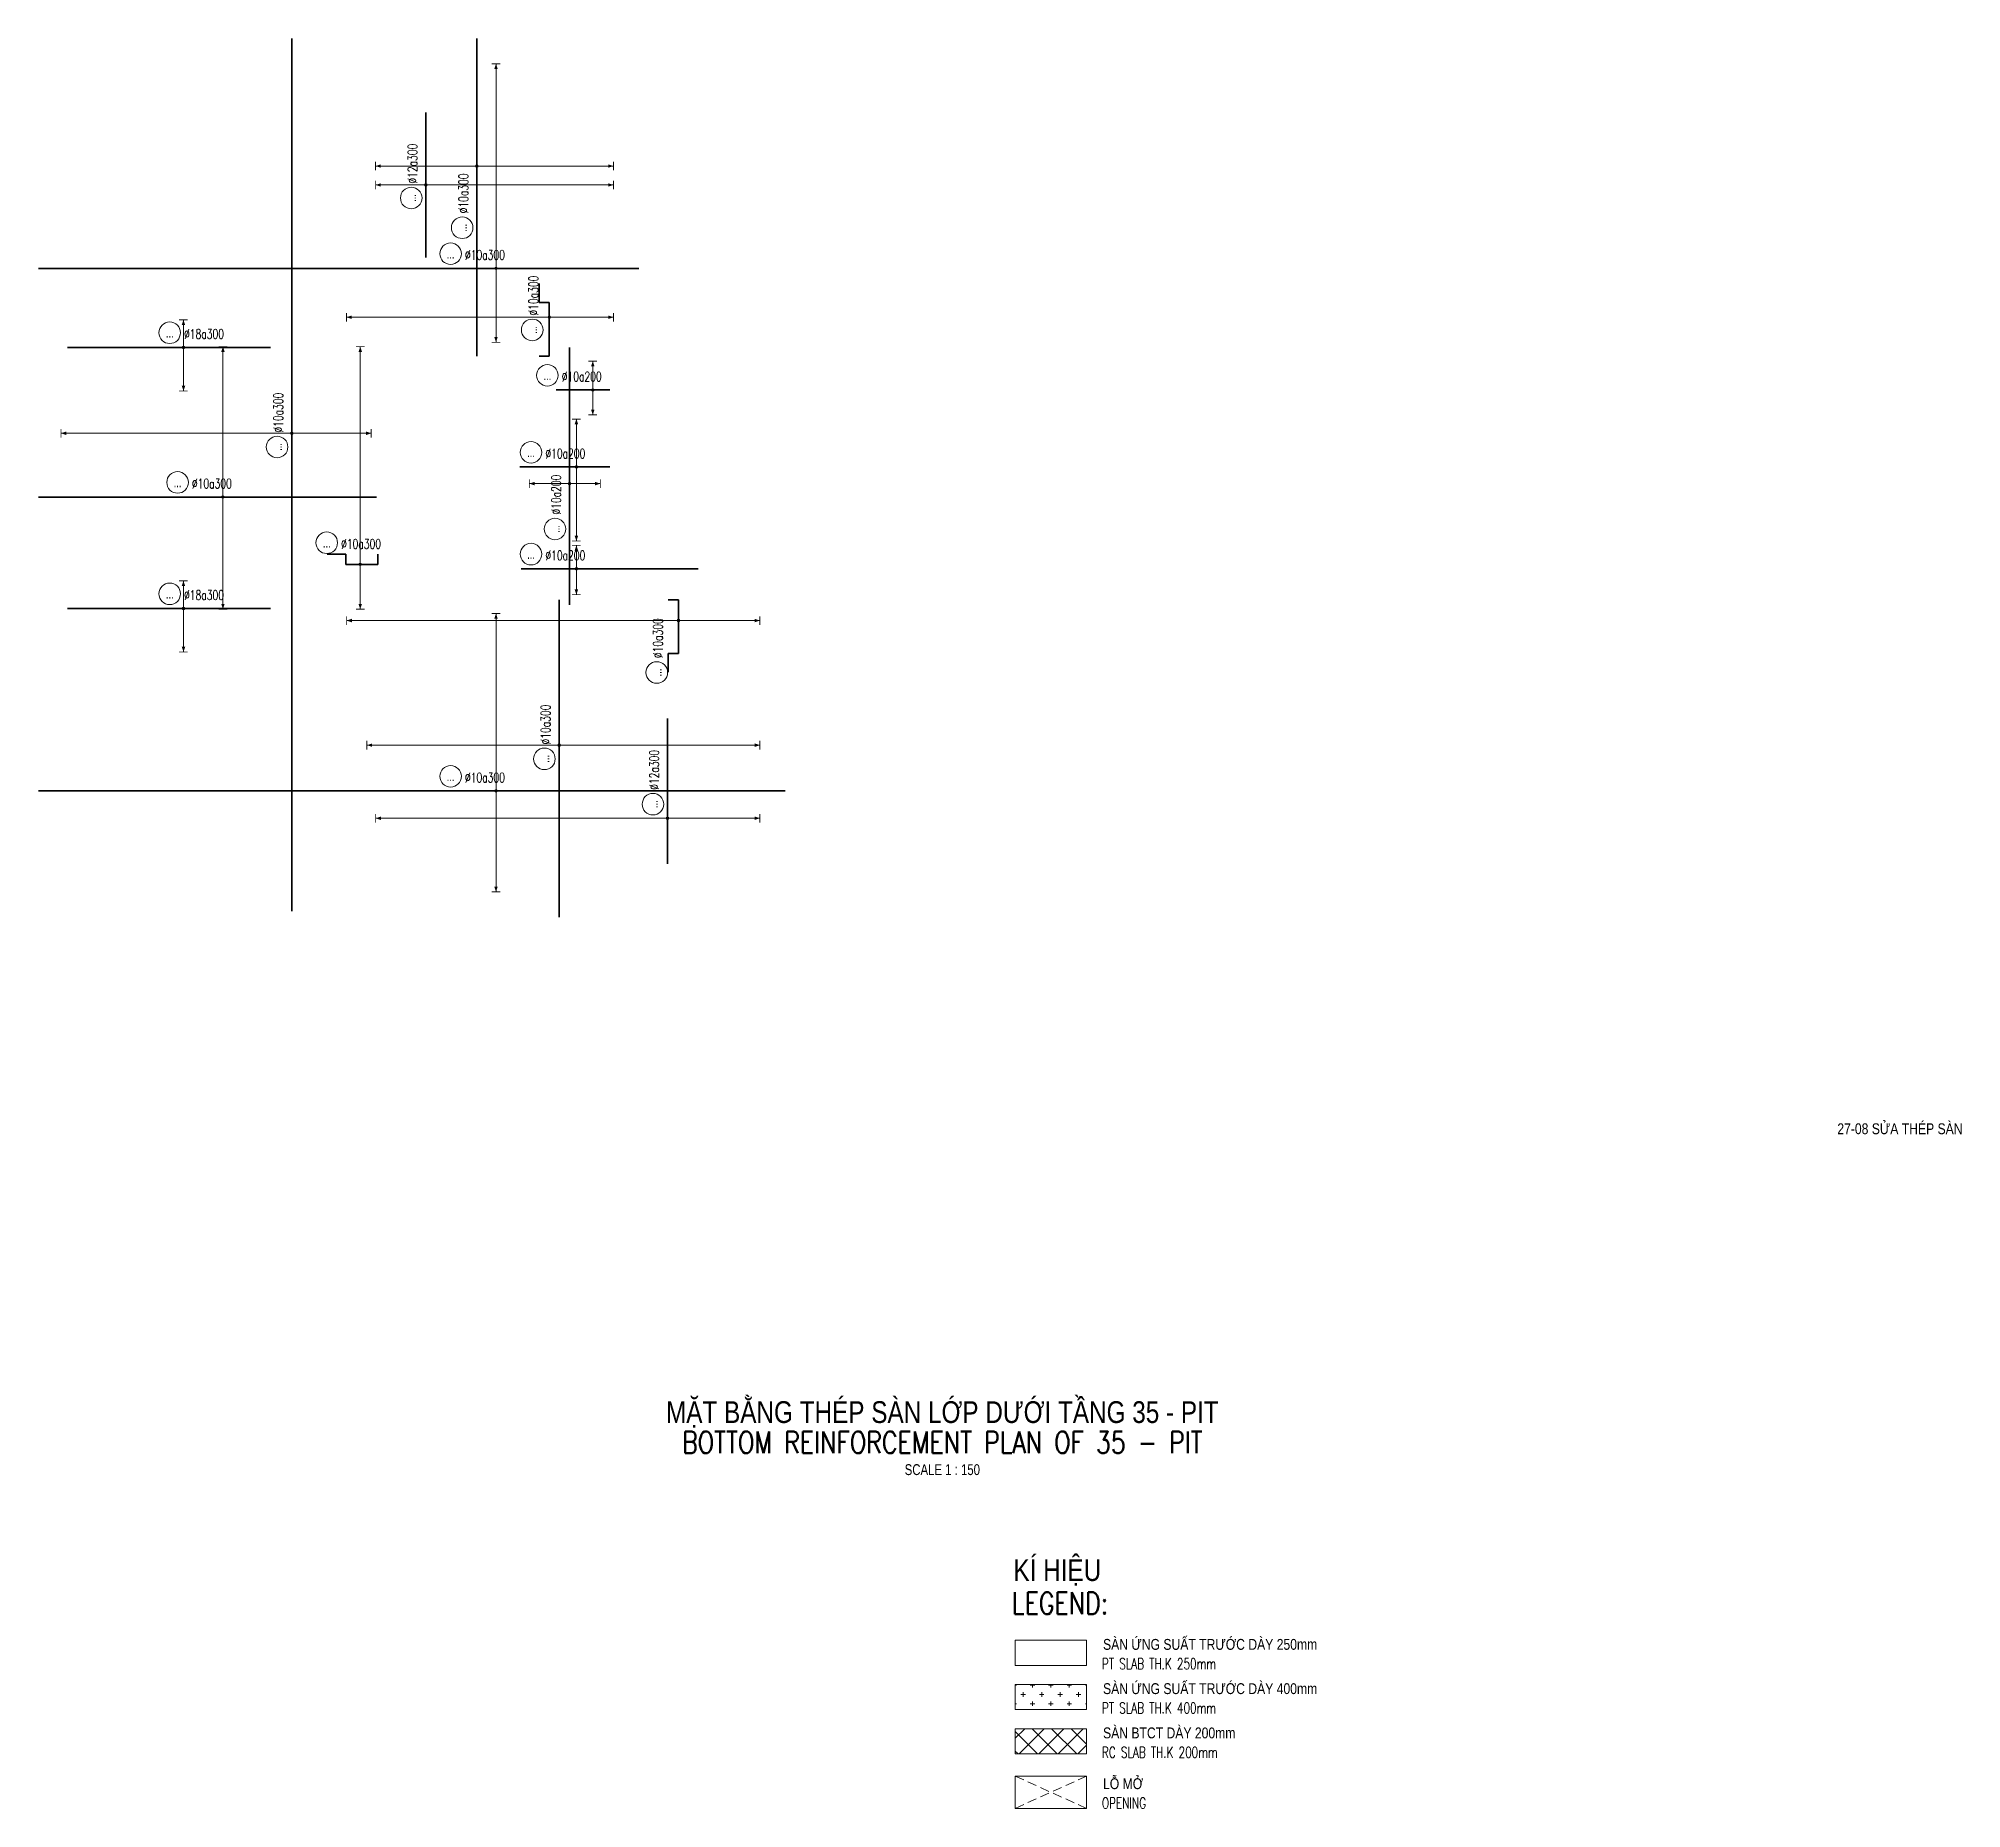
# Model space of a CAD drawing. Header units: millimetres. Extents: x 130400 to 587758, y -25561 to 40710.
# Drawn here: x 130400 to 196710, y -22176 to 38850 of the extents above; entities that cross this region are included whole.
import ezdxf
from ezdxf.enums import TextEntityAlignment as Align

# ---------------------------------------------------------------- set-up
doc = ezdxf.new("R2010")
doc.units = ezdxf.units.MM
doc.linetypes.add('DASHED2', pattern=[9.525, 6.35, -3.175])
doc.layers.get('0').update_dxf_attribs({"lineweight": 20})
doc.layers.get('Defpoints').update_dxf_attribs({"color": 151, "lineweight": 9})
for name, color, linetype, lineweight in [('NDC_S_ANNO', 7, 'Continuous', 20), ('NDC_S_DIM', 1, 'Continuous', 15), ('NDC_S_ENG TEXT', 2, 'Continuous', 20), ('NDC_S_ENG TITLE', 3, 'Continuous', 20), ('NDC_S_HATCH MATERIAL', 8, 'Continuous', 13), ('NDC_S_OPENING', 9, 'DASHED2', 13), ('NDC_S_REBAR', 4, 'Continuous', 35), ('NDC_S_SLAB', 2, 'Continuous', 20), ('NDC_S_TEXT SYMBOL', 7, 'Continuous', 20), ('NDC_S_VN TEXT', 7, 'Continuous', 20), ('NDC_S_VN TITLE', 6, 'Continuous', 35)]:
    doc.layers.add(name, color=color, linetype=linetype, lineweight=lineweight)
doc.styles.add('$0$NDC_EN TXT', font='romans.shx', dxfattribs={"width": 0.8})
doc.styles.add('ARIAL', font='arial.ttf', dxfattribs={"width": 0.7})
doc.styles.add('NDC_ANNO', font='', dxfattribs={"width": 0.8})
doc.styles.add('NDC_EN TXT', font='romans.shx', dxfattribs={"width": 0.8})
doc.styles.add('NDC_ROMANS', font='romans.shx', dxfattribs={"width": 0.7})
doc.styles.add('NDC_VIE TXT', font='arial.ttf', dxfattribs={"width": 0.8})
doc.styles.get('NDC_ANNO').set_extended_font_data('Dotum')

msp = doc.modelspace()

# ---------------------------------------------------------------- texts
at = {"layer": 'Defpoints', "ltscale": 100, "style": 'NDC_VIE TXT', "width": 0.8}
msp.add_text('27-08 SỬA THÉP SÀN', height=375, dxfattribs=at).set_placement((192427, 1073))
at = {"layer": 'NDC_S_ENG TEXT', "style": '$0$NDC_EN TXT'}
for s, height, width, p in [('LEGEND:', 750, 0.8, (163969, -15471)), ('PT SLAB TH.K 250mm', 375, 0.7, (167070, -17372)), ('PT SLAB TH.K 400mm', 375, 0.7, (167070, -18898)), ('RC SLAB TH.K 200mm', 375, 0.7, (167070, -20424)), ('OPENING', 375, 0.7, (167070, -22176))]:
    msp.add_text(s, height=height, dxfattribs=dict(at, width=width)).set_placement(p)
at = {"layer": 'NDC_S_VN TEXT', "style": 'NDC_VIE TXT', "width": 0.8}
msp.add_text('KÍ HIỆU', height=750, dxfattribs=at).set_placement((164019, -13580), align=Align.TOP_LEFT)
for s, p in [('SÀN ỨNG SUẤT TRƯỚC DÀY 250mm', (167108, -16704)), ('SÀN ỨNG SUẤT TRƯỚC DÀY 400mm', (167108, -18230)), ('SÀN BTCT DÀY 200mm', (167108, -19756)), ('LỖ MỞ', (167108, -21507))]:
    msp.add_text(s, height=375, dxfattribs=at).set_placement(p)

# ---------------------------------------------------------------- blocks, each defined once
blk = doc.blocks.new('Drawing name_symbol')
at = {"layer": 'NDC_S_ENG TITLE', "style": 'NDC_EN TXT', "width": 0.8}
blk.add_attdef('SECTDET1', text='', height=5, dxfattribs=at).set_placement((0, 1.01), align=Align.CENTER)
at = {"layer": 'NDC_S_TEXT SYMBOL', "lineweight": 25, "style": 'NDC_ANNO', "width": 0.8}
blk.add_attdef('SSCALE', text='', height=2.5, dxfattribs=at).set_placement((0, -4), align=Align.CENTER)
at = {"layer": 'NDC_S_VN TITLE', "style": 'NDC_VIE TXT', "width": 0.8}
blk.add_attdef('SECTDET2', text='', height=5, dxfattribs=at).set_placement((0, 7.97), align=Align.CENTER)
blk = doc.blocks.new('*U9')
h = blk.add_hatch(color=6)
edge = h.paths.add_edge_path()
edge.add_arc((4.81, 0), 0.3, 0, 360)
at = {"layer": 'NDC_S_DIM', "color": 6}
for q in [(4.81, 47), (4.81, -17)]:
    blk.add_line((4.81, 0), q, dxfattribs=at)
for points in [[(3.81, 47, 0.2, 0.2, 0), (5.81, 47, 0, 0, 0)], [(3.81, -17, 0.2, 0.2, 0), (5.81, -17, 0, 0, 0)]]:
    blk.add_lwpolyline(points, format="xyseb", dxfattribs=at)
at = {"layer": 'NDC_S_DIM'}
blk.add_circle((-5.62, 3.36), 2.48, dxfattribs=at)
at = {"layer": 'NDC_S_DIM', "color": 6}
blk.add_circle((4.81, 0), 0.3, dxfattribs=at)
for points in [[(4.41, 45.8), (4.81, 47), (5.21, 45.8)], [(4.41, -15.8), (4.81, -17), (5.21, -15.8)]]:
    blk.add_solid(points, dxfattribs=at)
at = {"layer": 'NDC_S_REBAR'}
for p, q in [((0, 0), (-100.37, 0)), ((-100.37, 0), (-100.37, 0)), ((0, 0), (37.63, 0)), ((37.63, 0), (37.63, 0)), ((37.63, 0), (37.63, 0)), ((-100.37, 0), (-100.37, 0))]:
    blk.add_line(p, q, dxfattribs=at)
at = {"layer": 'NDC_S_VN TEXT', "style": 'ARIAL', "width": 0.7}
blk.add_attdef('KHT', text='', height=2.2, dxfattribs=at).set_placement((-5.62, 3.36), align=Align.MIDDLE_CENTER)
at = {"layer": 'NDC_S_VN TEXT', "color": 3, "style": 'NDC_ROMANS', "width": 0.7}
blk.add_attdef('DKT', (-2.32, 1.98), '', height=2.2, dxfattribs=at)
blk = doc.blocks.new('*U34')
h = blk.add_hatch(color=6)
edge = h.paths.add_edge_path()
edge.add_arc((8.19, 0), 0.3, 0, 360)
at = {"layer": 'NDC_S_DIM', "color": 6}
for q in [(8.19, 23.27), (8.19, -31.4)]:
    blk.add_line((8.19, 0), q, dxfattribs=at)
for points in [[(7.19, 23.27, 0.2, 0.2, 0), (9.19, 23.27, 0, 0, 0)], [(7.19, -31.4, 0.2, 0.2, 0), (9.19, -31.4, 0, 0, 0)]]:
    blk.add_lwpolyline(points, format="xyseb", dxfattribs=at)
at = {"layer": 'NDC_S_DIM'}
blk.add_circle((-5.98, 3.36), 2.48, dxfattribs=at)
at = {"layer": 'NDC_S_DIM', "color": 6}
blk.add_circle((8.19, 0), 0.3, dxfattribs=at)
for points in [[(7.79, 22.07), (8.19, 23.27), (8.59, 22.07)], [(7.79, -30.2), (8.19, -31.4), (8.59, -30.2)]]:
    blk.add_solid(points, dxfattribs=at)
at = {"layer": 'NDC_S_REBAR'}
for p, q in [((0, 0), (-35.48, 0)), ((-35.48, 0), (-35.48, 0)), ((0, 0), (37.52, 0)), ((37.52, 0), (37.52, 0)), ((37.52, 0), (37.52, 0)), ((-35.48, 0), (-35.48, 0))]:
    blk.add_line(p, q, dxfattribs=at)
at = {"layer": 'NDC_S_VN TEXT', "style": 'ARIAL', "width": 0.7}
blk.add_attdef('KHT', text='', height=2.2, dxfattribs=at).set_placement((-5.98, 3.36), align=Align.MIDDLE_CENTER)
at = {"layer": 'NDC_S_VN TEXT', "color": 3, "style": 'NDC_ROMANS', "width": 0.7}
blk.add_attdef('DKT', (-2.68, 1.98), '', height=2.2, dxfattribs=at)
blk = doc.blocks.new('*U39')
h = blk.add_hatch(color=6)
edge = h.paths.add_edge_path()
edge.add_arc((4.81, 0), 0.3, 0, 360)
at = {"layer": 'NDC_S_DIM', "color": 6}
for q in [(4.81, 5.38), (4.81, -5.95)]:
    blk.add_line((4.81, 0), q, dxfattribs=at)
for points in [[(3.81, 5.38, 0.2, 0.2, 0), (5.81, 5.38, 0, 0, 0)], [(3.81, -5.95, 0.2, 0.2, 0), (5.81, -5.95, 0, 0, 0)]]:
    blk.add_lwpolyline(points, format="xyseb", dxfattribs=at)
at = {"layer": 'NDC_S_DIM'}
blk.add_circle((-5.62, 3.36), 2.48, dxfattribs=at)
at = {"layer": 'NDC_S_DIM', "color": 6}
blk.add_circle((4.81, 0), 0.3, dxfattribs=at)
for points in [[(4.41, 4.18), (4.81, 5.38), (5.21, 4.18)], [(4.41, -4.75), (4.81, -5.95), (5.21, -4.75)]]:
    blk.add_solid(points, dxfattribs=at)
at = {"layer": 'NDC_S_REBAR'}
for p, q in [((0, 0), (-7.85, 0)), ((-7.85, 0), (-7.85, 0)), ((0, 0), (32.82, 0)), ((32.82, 0), (32.82, 0)), ((32.82, 0), (32.82, 0)), ((-7.85, 0), (-7.85, 0))]:
    blk.add_line(p, q, dxfattribs=at)
at = {"layer": 'NDC_S_VN TEXT', "style": 'ARIAL', "width": 0.7}
blk.add_attdef('KHT', text='', height=2.2, dxfattribs=at).set_placement((-5.62, 3.36), align=Align.MIDDLE_CENTER)
at = {"layer": 'NDC_S_VN TEXT', "color": 3, "style": 'NDC_ROMANS', "width": 0.7}
blk.add_attdef('DKT', (-2.32, 1.98), '', height=2.2, dxfattribs=at)
blk = doc.blocks.new('*U38')
h = blk.add_hatch(color=6)
edge = h.paths.add_edge_path()
edge.add_arc((4.81, 0), 0.3, 0, 360)
at = {"layer": 'NDC_S_DIM', "color": 6}
for q in [(4.81, 10.99), (4.81, -17.01)]:
    blk.add_line((4.81, 0), q, dxfattribs=at)
for points in [[(3.81, 10.99, 0.2, 0.2, 0), (5.81, 10.99, 0, 0, 0)], [(3.81, -17.01, 0.2, 0.2, 0), (5.81, -17.01, 0, 0, 0)]]:
    blk.add_lwpolyline(points, format="xyseb", dxfattribs=at)
at = {"layer": 'NDC_S_DIM'}
blk.add_circle((-5.62, 3.36), 2.48, dxfattribs=at)
at = {"layer": 'NDC_S_DIM', "color": 6}
blk.add_circle((4.81, 0), 0.3, dxfattribs=at)
for points in [[(4.41, 9.79), (4.81, 10.99), (5.21, 9.79)], [(4.41, -15.81), (4.81, -17.01), (5.21, -15.81)]]:
    blk.add_solid(points, dxfattribs=at)
at = {"layer": 'NDC_S_REBAR'}
for p, q in [((0, 0), (-8.18, 0)), ((-8.18, 0), (-8.18, 0)), ((0, 0), (12.48, 0)), ((12.48, 0), (12.48, 0)), ((12.48, 0), (12.48, 0)), ((-8.18, 0), (-8.18, 0))]:
    blk.add_line(p, q, dxfattribs=at)
at = {"layer": 'NDC_S_VN TEXT', "style": 'ARIAL', "width": 0.7}
blk.add_attdef('KHT', text='', height=2.2, dxfattribs=at).set_placement((-5.62, 3.36), align=Align.MIDDLE_CENTER)
at = {"layer": 'NDC_S_VN TEXT', "color": 3, "style": 'NDC_ROMANS', "width": 0.7}
blk.add_attdef('DKT', (-2.32, 1.98), '', height=2.2, dxfattribs=at)
blk = doc.blocks.new('*U37')
h = blk.add_hatch(color=6)
edge = h.paths.add_edge_path()
edge.add_arc((4.81, 0), 0.3, 0, 360)
at = {"layer": 'NDC_S_DIM', "color": 6}
for q in [(4.81, 6.63), (4.81, -5.71)]:
    blk.add_line((4.81, 0), q, dxfattribs=at)
for points in [[(3.81, 6.63, 0.2, 0.2, 0), (5.81, 6.63, 0, 0, 0)], [(3.81, -5.71, 0.2, 0.2, 0), (5.81, -5.71, 0, 0, 0)]]:
    blk.add_lwpolyline(points, format="xyseb", dxfattribs=at)
at = {"layer": 'NDC_S_DIM'}
blk.add_circle((-5.62, 3.36), 2.48, dxfattribs=at)
at = {"layer": 'NDC_S_DIM', "color": 6}
blk.add_circle((4.81, 0), 0.3, dxfattribs=at)
for points in [[(4.41, 5.43), (4.81, 6.63), (5.21, 5.43)], [(4.41, -4.51), (4.81, -5.71), (5.21, -4.51)]]:
    blk.add_solid(points, dxfattribs=at)
at = {"layer": 'NDC_S_REBAR'}
for p, q in [((0, 0), (-3.61, 0)), ((-3.61, 0), (-3.61, 0)), ((0, 0), (8.72, 0)), ((8.72, 0), (8.72, 0)), ((8.72, 0), (8.72, 0)), ((-3.61, 0), (-3.61, 0))]:
    blk.add_line(p, q, dxfattribs=at)
at = {"layer": 'NDC_S_VN TEXT', "style": 'ARIAL', "width": 0.7}
blk.add_attdef('KHT', text='', height=2.2, dxfattribs=at).set_placement((-5.62, 3.36), align=Align.MIDDLE_CENTER)
at = {"layer": 'NDC_S_VN TEXT', "color": 3, "style": 'NDC_ROMANS', "width": 0.7}
blk.add_attdef('DKT', (-2.32, 1.98), '', height=2.2, dxfattribs=at)
blk = doc.blocks.new('*U36')
h = blk.add_hatch(color=6)
edge = h.paths.add_edge_path()
edge.add_arc((4.81, 0), 0.3, 0, 360)
at = {"layer": 'NDC_S_DIM', "color": 6}
for q in [(4.81, 9.26), (4.81, -7.07)]:
    blk.add_line((4.81, 0), q, dxfattribs=at)
for points in [[(3.81, 9.26, 0.2, 0.2, 0), (5.81, 9.26, 0, 0, 0)], [(3.81, -7.07, 0.2, 0.2, 0), (5.81, -7.07, 0, 0, 0)]]:
    blk.add_lwpolyline(points, format="xyseb", dxfattribs=at)
at = {"layer": 'NDC_S_DIM'}
blk.add_circle((-5.62, 3.36), 2.48, dxfattribs=at)
at = {"layer": 'NDC_S_DIM', "color": 6}
blk.add_circle((4.81, 0), 0.3, dxfattribs=at)
for points in [[(4.41, 8.06), (4.81, 9.26), (5.21, 8.06)], [(4.41, -5.87), (4.81, -7.07), (5.21, -5.87)]]:
    blk.add_solid(points, dxfattribs=at)
at = {"layer": 'NDC_S_REBAR'}
for p, q in [((0, 0), (-23.03, 0)), ((-23.03, 0), (-23.03, 0)), ((0, 0), (36.12, 0)), ((36.12, 0), (36.12, 0)), ((36.12, 0), (36.12, 0)), ((-23.03, 0), (-23.03, 0))]:
    blk.add_line(p, q, dxfattribs=at)
at = {"layer": 'NDC_S_VN TEXT', "style": 'ARIAL', "width": 0.7}
blk.add_attdef('KHT', text='', height=2.2, dxfattribs=at).set_placement((-5.62, 3.36), align=Align.MIDDLE_CENTER)
at = {"layer": 'NDC_S_VN TEXT', "color": 3, "style": 'NDC_ROMANS', "width": 0.7}
blk.add_attdef('DKT', (-2.32, 1.98), '', height=2.2, dxfattribs=at)
blk = doc.blocks.new('*U41')
h = blk.add_hatch(color=6)
edge = h.paths.add_edge_path()
edge.add_arc((4.81, 0), 0.3, 0, 360)
at = {"layer": 'NDC_S_DIM', "color": 6}
for q in [(4.81, 40.79), (4.81, -23.21)]:
    blk.add_line((4.81, 0), q, dxfattribs=at)
for points in [[(3.81, 40.79, 0.2, 0.2, 0), (5.81, 40.79, 0, 0, 0)], [(3.81, -23.21, 0.2, 0.2, 0), (5.81, -23.21, 0, 0, 0)]]:
    blk.add_lwpolyline(points, format="xyseb", dxfattribs=at)
at = {"layer": 'NDC_S_DIM'}
blk.add_circle((-5.62, 3.36), 2.48, dxfattribs=at)
at = {"layer": 'NDC_S_DIM', "color": 6}
blk.add_circle((4.81, 0), 0.3, dxfattribs=at)
for points in [[(4.41, 39.59), (4.81, 40.79), (5.21, 39.59)], [(4.41, -22.01), (4.81, -23.21), (5.21, -22.01)]]:
    blk.add_solid(points, dxfattribs=at)
at = {"layer": 'NDC_S_REBAR'}
for p, q in [((0, 0), (-100.37, 0)), ((-100.37, 0), (-100.37, 0)), ((0, 0), (71.3, 0)), ((71.3, 0), (71.3, 0)), ((71.3, 0), (71.3, 0)), ((-100.37, 0), (-100.37, 0))]:
    blk.add_line(p, q, dxfattribs=at)
at = {"layer": 'NDC_S_VN TEXT', "style": 'ARIAL', "width": 0.7}
blk.add_attdef('KHT', text='', height=2.2, dxfattribs=at).set_placement((-5.62, 3.36), align=Align.MIDDLE_CENTER)
at = {"layer": 'NDC_S_VN TEXT', "color": 3, "style": 'NDC_ROMANS', "width": 0.7}
blk.add_attdef('DKT', (-2.32, 1.98), '', height=2.2, dxfattribs=at)
blk = doc.blocks.new('*U42')
h = blk.add_hatch(color=6)
edge = h.paths.add_edge_path()
edge.add_arc((4.81, 0), 0.3, 0, 360)
at = {"layer": 'NDC_S_DIM', "color": 6}
for q in [(4.81, 34.56), (4.81, -25.77)]:
    blk.add_line((4.81, 0), q, dxfattribs=at)
for points in [[(3.81, 34.56, 0.2, 0.2, 0), (5.81, 34.56, 0, 0, 0)], [(3.81, -25.77, 0.2, 0.2, 0), (5.81, -25.77, 0, 0, 0)]]:
    blk.add_lwpolyline(points, format="xyseb", dxfattribs=at)
at = {"layer": 'NDC_S_DIM'}
blk.add_circle((-5.62, 3.36), 2.48, dxfattribs=at)
at = {"layer": 'NDC_S_DIM', "color": 6}
blk.add_circle((4.81, 0), 0.3, dxfattribs=at)
for points in [[(4.41, 33.36), (4.81, 34.56), (5.21, 33.36)], [(4.41, -24.57), (4.81, -25.77), (5.21, -24.57)]]:
    blk.add_solid(points, dxfattribs=at)
at = {"layer": 'NDC_S_REBAR'}
for p, q in [((0, 0), (-37.6, 0)), ((-37.6, 0), (-37.6, 0)), ((0, 0), (40.07, 0)), ((40.07, 0), (40.07, 0)), ((40.07, 0), (40.07, 0)), ((-37.6, 0), (-37.6, 0))]:
    blk.add_line(p, q, dxfattribs=at)
at = {"layer": 'NDC_S_VN TEXT', "style": 'ARIAL', "width": 0.7}
blk.add_attdef('KHT', text='', height=2.2, dxfattribs=at).set_placement((-5.62, 3.36), align=Align.MIDDLE_CENTER)
at = {"layer": 'NDC_S_VN TEXT', "color": 3, "style": 'NDC_ROMANS', "width": 0.7}
blk.add_attdef('DKT', (-2.32, 1.98), '', height=2.2, dxfattribs=at)
blk = doc.blocks.new('*U35')
h = blk.add_hatch(color=6)
edge = h.paths.add_edge_path()
edge.add_arc((-2.83, 0), 0.3, 0, 360)
at = {"layer": 'NDC_S_DIM', "color": 6}
for q in [(-2.83, 53.04), (-2.83, -18.29)]:
    blk.add_line((-2.83, 0), q, dxfattribs=at)
for points in [[(-3.83, 53.04, 0.2, 0.2, 0), (-1.83, 53.04, 0, 0, 0)], [(-3.83, -18.29, 0.2, 0.2, 0), (-1.83, -18.29, 0, 0, 0)]]:
    blk.add_lwpolyline(points, format="xyseb", dxfattribs=at)
at = {"layer": 'NDC_S_DIM'}
blk.add_circle((-5.98, 3.36), 2.48, dxfattribs=at)
at = {"layer": 'NDC_S_DIM', "color": 6}
blk.add_circle((-2.83, 0), 0.3, dxfattribs=at)
for points in [[(-3.23, 51.84), (-2.83, 53.04), (-2.43, 51.84)], [(-3.23, -17.09), (-2.83, -18.29), (-2.43, -17.09)]]:
    blk.add_solid(points, dxfattribs=at)
at = {"layer": 'NDC_S_REBAR'}
for p, q in [((0, 0), (-112.68, 0)), ((-112.68, 0), (-112.68, 0)), ((0, 0), (87.92, 0)), ((87.92, 0), (87.92, 0)), ((87.92, 0), (87.92, 0)), ((-112.68, 0), (-112.68, 0))]:
    blk.add_line(p, q, dxfattribs=at)
at = {"layer": 'NDC_S_VN TEXT', "style": 'ARIAL', "width": 0.7}
blk.add_attdef('KHT', text='', height=2.2, dxfattribs=at).set_placement((-5.98, 3.36), align=Align.MIDDLE_CENTER)
at = {"layer": 'NDC_S_VN TEXT', "color": 3, "style": 'NDC_ROMANS', "width": 0.7}
blk.add_attdef('DKT', (-2.68, 1.98), '', height=2.2, dxfattribs=at)
blk = doc.blocks.new('*U40')
h = blk.add_hatch(color=6)
edge = h.paths.add_edge_path()
edge.add_arc((-2.83, 0), 0.3, 0, 360)
at = {"layer": 'NDC_S_DIM', "color": 6}
for q in [(-2.83, 44.16), (-2.83, -46.17)]:
    blk.add_line((-2.83, 0), q, dxfattribs=at)
for points in [[(-3.83, 44.16, 0.2, 0.2, 0), (-1.83, 44.16, 0, 0, 0)], [(-3.83, -46.17, 0.2, 0.2, 0), (-1.83, -46.17, 0, 0, 0)]]:
    blk.add_lwpolyline(points, format="xyseb", dxfattribs=at)
at = {"layer": 'NDC_S_DIM'}
blk.add_circle((-5.98, 3.36), 2.48, dxfattribs=at)
at = {"layer": 'NDC_S_DIM', "color": 6}
blk.add_circle((-2.83, 0), 0.3, dxfattribs=at)
for points in [[(-3.23, 42.96), (-2.83, 44.16), (-2.43, 42.96)], [(-3.23, -44.97), (-2.83, -46.17), (-2.43, -44.97)]]:
    blk.add_solid(points, dxfattribs=at)
at = {"layer": 'NDC_S_REBAR'}
for p, q in [((0, 0), (-42.4, 0)), ((-42.4, 0), (-42.4, 0)), ((0, 0), (30.6, 0)), ((30.6, 0), (30.6, 0)), ((30.6, 0), (30.6, 0)), ((-42.4, 0), (-42.4, 0))]:
    blk.add_line(p, q, dxfattribs=at)
at = {"layer": 'NDC_S_VN TEXT', "style": 'ARIAL', "width": 0.7}
blk.add_attdef('KHT', text='', height=2.2, dxfattribs=at).set_placement((-5.98, 3.36), align=Align.MIDDLE_CENTER)
at = {"layer": 'NDC_S_VN TEXT', "color": 3, "style": 'NDC_ROMANS', "width": 0.7}
blk.add_attdef('DKT', (-2.68, 1.98), '', height=2.2, dxfattribs=at)
blk = doc.blocks.new('*U24')
h = blk.add_hatch(color=6)
edge = h.paths.add_edge_path()
edge.add_arc((6.41, 0), 0.3, 0, 360)
at = {"layer": 'NDC_S_DIM', "color": 6}
for q in [(6.41, 46.6), (6.41, -14.74)]:
    blk.add_line((6.41, 0), q, dxfattribs=at)
for points in [[(5.41, 46.6, 0.2, 0.2, 0), (7.41, 46.6, 0, 0, 0)], [(5.41, -14.74, 0.2, 0.2, 0), (7.41, -14.74, 0, 0, 0)]]:
    blk.add_lwpolyline(points, format="xyseb", dxfattribs=at)
at = {"layer": 'NDC_S_DIM'}
blk.add_circle((3.49, 3.93), 2.48, dxfattribs=at)
at = {"layer": 'NDC_S_DIM', "color": 6}
blk.add_circle((6.41, 0), 0.3, dxfattribs=at)
for points in [[(6.01, 45.4), (6.41, 46.6), (6.81, 45.4)], [(6.01, -13.54), (6.41, -14.74), (6.81, -13.54)]]:
    blk.add_solid(points, dxfattribs=at)
at = {"layer": 'NDC_S_REBAR'}
for p, q in [((-2.52, 0), (-2.52, 2.33)), ((-2.52, 2.33), (-2.52, 2.33)), ((0, 0), (-2.52, 0)), ((0, 0), (9.81, 0)), ((9.81, 0), (9.81, 2.33)), ((9.81, 2.33), (14.15, 2.33))]:
    blk.add_line(p, q, dxfattribs=at)
at = {"layer": 'NDC_S_VN TEXT', "style": 'ARIAL', "width": 0.7}
blk.add_attdef('KHT', text='', height=2.2, dxfattribs=at).set_placement((3.49, 3.93), align=Align.MIDDLE_CENTER)
at = {"layer": 'NDC_S_VN TEXT', "color": 3, "style": 'NDC_ROMANS', "width": 0.7}
blk.add_attdef('DKT', (6.79, 2.56), '', height=2.2, dxfattribs=at)
blk = doc.blocks.new('*U25')
h = blk.add_hatch(color=6)
edge = h.paths.add_edge_path()
edge.add_arc((3.26, 0), 0.3, 0, 360)
at = {"layer": 'NDC_S_DIM', "color": 6}
for q in [(3.26, 76.27), (3.26, -18.73)]:
    blk.add_line((3.26, 0), q, dxfattribs=at)
for points in [[(2.26, 76.27, 0.2, 0.2, 0), (4.26, 76.27, 0, 0, 0)], [(2.26, -18.73, 0.2, 0.2, 0), (4.26, -18.73, 0, 0, 0)]]:
    blk.add_lwpolyline(points, format="xyseb", dxfattribs=at)
at = {"layer": 'NDC_S_DIM'}
blk.add_circle((-8.68, 4.97), 2.48, dxfattribs=at)
at = {"layer": 'NDC_S_DIM', "color": 6}
blk.add_circle((3.26, 0), 0.3, dxfattribs=at)
for points in [[(2.86, 75.07), (3.26, 76.27), (3.66, 75.07)], [(2.86, -17.53), (3.26, -18.73), (3.66, -17.53)]]:
    blk.add_solid(points, dxfattribs=at)
at = {"layer": 'NDC_S_REBAR'}
for p, q in [((-4.29, 2.33), (-8.62, 2.33)), ((-4.29, 0), (-4.29, 2.33)), ((0, 0), (-4.29, 0)), ((0, 0), (8.05, 0)), ((8.05, 0), (8.05, 2.33)), ((8.05, 2.33), (8.05, 2.33))]:
    blk.add_line(p, q, dxfattribs=at)
at = {"layer": 'NDC_S_VN TEXT', "style": 'ARIAL', "width": 0.7}
blk.add_attdef('KHT', text='', height=2.2, dxfattribs=at).set_placement((-8.68, 4.97), align=Align.MIDDLE_CENTER)
at = {"layer": 'NDC_S_VN TEXT', "color": 3, "style": 'NDC_ROMANS', "width": 0.7}
blk.add_attdef('DKT', (-5.38, 3.6), '', height=2.2, dxfattribs=at)
blk = doc.blocks.new('*U26')
h = blk.add_hatch(color=6)
edge = h.paths.add_edge_path()
edge.add_arc((-0.98, 0), 0.3, 0, 360)
at = {"layer": 'NDC_S_DIM', "color": 6}
for q in [(-0.98, 50.04), (-0.98, -10.29)]:
    blk.add_line((-0.98, 0), q, dxfattribs=at)
for points in [[(-1.98, 50.04, 0.2, 0.2, 0), (0.02, 50.04, 0, 0, 0)], [(-1.98, -10.29, 0.2, 0.2, 0), (0.02, -10.29, 0, 0, 0)]]:
    blk.add_lwpolyline(points, format="xyseb", dxfattribs=at)
at = {"layer": 'NDC_S_DIM'}
blk.add_circle((-8.68, 4.97), 2.48, dxfattribs=at)
at = {"layer": 'NDC_S_DIM', "color": 6}
blk.add_circle((-0.98, 0), 0.3, dxfattribs=at)
for points in [[(-1.38, 48.84), (-0.98, 50.04), (-0.58, 48.84)], [(-1.38, -9.09), (-0.98, -10.29), (-0.58, -9.09)]]:
    blk.add_solid(points, dxfattribs=at)
at = {"layer": 'NDC_S_REBAR'}
for p, q in [((-4.29, 2.33), (-8.62, 2.33)), ((-4.29, 0), (-4.29, 2.33)), ((0, 0), (-4.29, 0)), ((0, 0), (3.05, 0)), ((3.05, 0), (3.05, 2.33)), ((3.05, 2.33), (3.05, 2.33))]:
    blk.add_line(p, q, dxfattribs=at)
at = {"layer": 'NDC_S_VN TEXT', "style": 'ARIAL', "width": 0.7}
blk.add_attdef('KHT', text='', height=2.2, dxfattribs=at).set_placement((-8.68, 4.97), align=Align.MIDDLE_CENTER)
at = {"layer": 'NDC_S_VN TEXT', "color": 3, "style": 'NDC_ROMANS', "width": 0.7}
blk.add_attdef('DKT', (-5.38, 3.6), '', height=2.2, dxfattribs=at)
blk = doc.blocks.new('*U33')
h = blk.add_hatch(color=6)
edge = h.paths.add_edge_path()
edge.add_arc((-9.22, 0), 0.3, 0, 360)
at = {"layer": 'NDC_S_DIM', "color": 6}
for q in [(-9.22, 11.56), (-9.22, -43.11)]:
    blk.add_line((-9.22, 0), q, dxfattribs=at)
for points in [[(-10.22, 11.56, 0.2, 0.2, 0), (-8.22, 11.56, 0, 0, 0)], [(-10.22, -43.11, 0.2, 0.2, 0), (-8.22, -43.11, 0, 0, 0)]]:
    blk.add_lwpolyline(points, format="xyseb", dxfattribs=at)
at = {"layer": 'NDC_S_DIM'}
blk.add_circle((-12.22, 3.36), 2.48, dxfattribs=at)
at = {"layer": 'NDC_S_DIM', "color": 6}
blk.add_circle((-9.22, 0), 0.3, dxfattribs=at)
for points in [[(-9.62, 10.36), (-9.22, 11.56), (-8.82, 10.36)], [(-9.62, -41.91), (-9.22, -43.11), (-8.82, -41.91)]]:
    blk.add_solid(points, dxfattribs=at)
at = {"layer": 'NDC_S_REBAR'}
for p, q in [((0, 0), (-25.89, 0)), ((-25.89, 0), (-25.89, 0)), ((0, 0), (7.45, 0)), ((7.45, 0), (7.45, 0)), ((7.45, 0), (7.45, 0)), ((-25.89, 0), (-25.89, 0))]:
    blk.add_line(p, q, dxfattribs=at)
at = {"layer": 'NDC_S_VN TEXT', "style": 'ARIAL', "width": 0.7}
blk.add_attdef('KHT', text='', height=2.2, dxfattribs=at).set_placement((-12.22, 3.36), align=Align.MIDDLE_CENTER)
at = {"layer": 'NDC_S_VN TEXT', "color": 3, "style": 'NDC_ROMANS', "width": 0.7}
blk.add_attdef('DKT', (-8.92, 1.98), '', height=2.2, dxfattribs=at)
blk = doc.blocks.new('*U43')
h = blk.add_hatch(color=6)
edge = h.paths.add_edge_path()
edge.add_arc((-15.45, 0), 0.3, 0, 360)
at = {"layer": 'NDC_S_DIM', "color": 6}
for q in [(-15.45, 67.11), (-15.45, -21.22)]:
    blk.add_line((-15.45, 0), q, dxfattribs=at)
for points in [[(-16.45, 67.11, 0.2, 0.2, 0), (-14.45, 67.11, 0, 0, 0)], [(-16.45, -21.22, 0.2, 0.2, 0), (-14.45, -21.22, 0, 0, 0)]]:
    blk.add_lwpolyline(points, format="xyseb", dxfattribs=at)
at = {"layer": 'NDC_S_DIM'}
blk.add_circle((-12.22, 3.36), 2.48, dxfattribs=at)
at = {"layer": 'NDC_S_DIM', "color": 6}
blk.add_circle((-15.45, 0), 0.3, dxfattribs=at)
for points in [[(-15.85, 65.91), (-15.45, 67.11), (-15.05, 65.91)], [(-15.85, -20.02), (-15.45, -21.22), (-15.05, -20.02)]]:
    blk.add_solid(points, dxfattribs=at)
at = {"layer": 'NDC_S_REBAR'}
for p, q in [((0, 0), (-25.89, 0)), ((-25.89, 0), (-25.89, 0)), ((0, 0), (7.45, 0)), ((7.45, 0), (7.45, 0)), ((7.45, 0), (7.45, 0)), ((-25.89, 0), (-25.89, 0))]:
    blk.add_line(p, q, dxfattribs=at)
at = {"layer": 'NDC_S_VN TEXT', "style": 'ARIAL', "width": 0.7}
blk.add_attdef('KHT', text='', height=2.2, dxfattribs=at).set_placement((-12.22, 3.36), align=Align.MIDDLE_CENTER)
at = {"layer": 'NDC_S_VN TEXT', "color": 3, "style": 'NDC_ROMANS', "width": 0.7}
blk.add_attdef('DKT', (-8.92, 1.98), '', height=2.2, dxfattribs=at)
blk = doc.blocks.new('*U44')
h = blk.add_hatch(color=6)
edge = h.paths.add_edge_path()
edge.add_arc((-2.46, 0), 0.3, 0, 360)
at = {"layer": 'NDC_S_DIM', "color": 6}
for q in [(-2.46, 6.32), (-2.46, -10.02)]:
    blk.add_line((-2.46, 0), q, dxfattribs=at)
for points in [[(-3.46, 6.32, 0.2, 0.2, 0), (-1.46, 6.32, 0, 0, 0)], [(-3.46, -10.02, 0.2, 0.2, 0), (-1.46, -10.02, 0, 0, 0)]]:
    blk.add_lwpolyline(points, format="xyseb", dxfattribs=at)
at = {"layer": 'NDC_S_DIM'}
blk.add_circle((-5.62, 3.36), 2.48, dxfattribs=at)
at = {"layer": 'NDC_S_DIM', "color": 6}
blk.add_circle((-2.46, 0), 0.3, dxfattribs=at)
for points in [[(-2.86, 5.12), (-2.46, 6.32), (-2.06, 5.12)], [(-2.86, -8.82), (-2.46, -10.02), (-2.06, -8.82)]]:
    blk.add_solid(points, dxfattribs=at)
at = {"layer": 'NDC_S_REBAR'}
for p, q in [((0, 0), (-29.13, 0)), ((-29.13, 0), (-29.13, 0)), ((0, 0), (17.54, 0)), ((17.54, 0), (17.54, 0)), ((17.54, 0), (17.54, 0)), ((-29.13, 0), (-29.13, 0))]:
    blk.add_line(p, q, dxfattribs=at)
at = {"layer": 'NDC_S_VN TEXT', "style": 'ARIAL', "width": 0.7}
blk.add_attdef('KHT', text='', height=2.2, dxfattribs=at).set_placement((-5.62, 3.36), align=Align.MIDDLE_CENTER)
at = {"layer": 'NDC_S_VN TEXT', "color": 3, "style": 'NDC_ROMANS', "width": 0.7}
blk.add_attdef('DKT', (-2.32, 1.98), '', height=2.2, dxfattribs=at)

# ---------------------------------------------------------------- hatches: boundary and pattern name
at = {"layer": 'NDC_S_HATCH MATERIAL', "ltscale": 100}
h = msp.add_hatch(dxfattribs=at)
h.set_pattern_fill('CROSS', color=256, scale=50)
h.set_pattern_definition([(0, (-39874.9, -9670.58), (317.5, 317.5), [158.75, -476.25]), (90, (-39795.54, -9749.96), (-317.5, 317.5), [158.75, -476.25])])
h.paths.add_polyline_path([(164083, -17901), (164083, -18766), (166541, -18766), (166541, -17901)])
h = msp.add_hatch(dxfattribs=at)
h.set_pattern_fill('ANSI37', color=256, scale=150)
h.set_pattern_definition([(45, (-31797.1, -15596.1), (-336.7596, 336.7596), []), (135, (-31797.1, -15596.1), (-336.7596, -336.7596), [])])
h.paths.add_polyline_path([(164083, -19427), (164083, -20292), (166541, -20292), (166541, -19427)])

# ---------------------------------------------------------------- linework, layer by layer
at = {"layer": 'NDC_S_OPENING', "ltscale": 50}
for p, q in [((164083, -21061), (166541, -22169)), ((164083, -22169), (166541, -21061))]:
    msp.add_line(p, q, dxfattribs=at)
at = {"layer": 'NDC_S_SLAB'}
for points in [[(164083, -16375), (166541, -16375), (166541, -17240), (164083, -17240)], [(164083, -17901), (166541, -17901), (166541, -18766), (164083, -18766)], [(164083, -19427), (166541, -19427), (166541, -20292), (164083, -20292)], [(164083, -21061), (166541, -21061), (166541, -22169), (164083, -22169)]]:
    msp.add_lwpolyline(points, close=True, dxfattribs=at)

# ---------------------------------------------------------------- block references
at = {"layer": 'NDC_S_ANNO', "xscale": 150, "yscale": 150, "zscale": 150}
msp.add_blockref('Drawing name_symbol', (161567, -10079), dxfattribs=at).add_auto_attribs({'SECTDET1': 'BOTTOM REINFORCEMENT PLAN OF 35 - PIT', 'SECTDET2': 'MẶT BẰNG THÉP SÀN LỚP DƯỚI TẦNG 35 - PIT', 'SSCALE': 'SCALE 1 : 150'})
at = {"layer": 'NDC_S_REBAR', "xscale": 150, "yscale": 150, "zscale": 150, "rotation": 90}
for name, p, values in [('*U35', (139132, 25663), {'KHT': '...', 'DKT': '%%c10a300'}), ('*U34', (145515, 33222), {'KHT': '...', 'DKT': '%%c10a300'}), ('*U33', (143759, 35183), {'KHT': '...', 'DKT': '%%c12a300'}), ('*U24', (148015, 28278), {'KHT': '...', 'DKT': '%%c10a300'}), ('*U36', (148714, 22782), {'KHT': '...', 'DKT': '%%c10a200'}), ('*U25', (152466, 18293), {'KHT': '...', 'DKT': '%%c10a300'}), ('*U40', (148350, 14910), {'KHT': '...', 'DKT': '%%c10a300'}), ('*U43', (152092, 14283), {'KHT': '...', 'DKT': '%%c12a300'})]:
    msp.add_blockref(name, p, dxfattribs=at).add_auto_attribs(values)
at = {"layer": 'NDC_S_REBAR', "xscale": 150, "yscale": 150, "zscale": 150}
for name, p, values in [('*U9', (145455, 30925), {'KHT': '...', 'DKT': '%%c10a300'}), ('*U44', (135769, 28200), {'KHT': '...', 'DKT': '%%c18a300'}), ('*U42', (136040, 23041), {'KHT': '...', 'DKT': '%%c10a300'}), ('*U26', (141643, 20719), {'KHT': '...', 'DKT': '%%c10a300'}), ('*U37', (148791, 26731), {'KHT': '...', 'DKT': '%%c10a200'}), ('*U38', (148227, 24077), {'KHT': '...', 'DKT': '%%c10a200'}), ('*U39', (148227, 20568), {'KHT': '...', 'DKT': '%%c10a200'}), ('*U44', (135769, 19200), {'KHT': '...', 'DKT': '%%c18a300'}), ('*U41', (145455, 12907), {'KHT': '...', 'DKT': '%%c10a300'})]:
    msp.add_blockref(name, p, dxfattribs=at).add_auto_attribs(values)

msp.set_redraw_order([(e.dxf.handle, doc.entitydb.next_handle()) for e in msp.query("TEXT MTEXT ATTDEF DIMENSION ARC_DIMENSION")])  # texts and dimensions are drawn at this point

doc.saveas('drawing.dxf')
